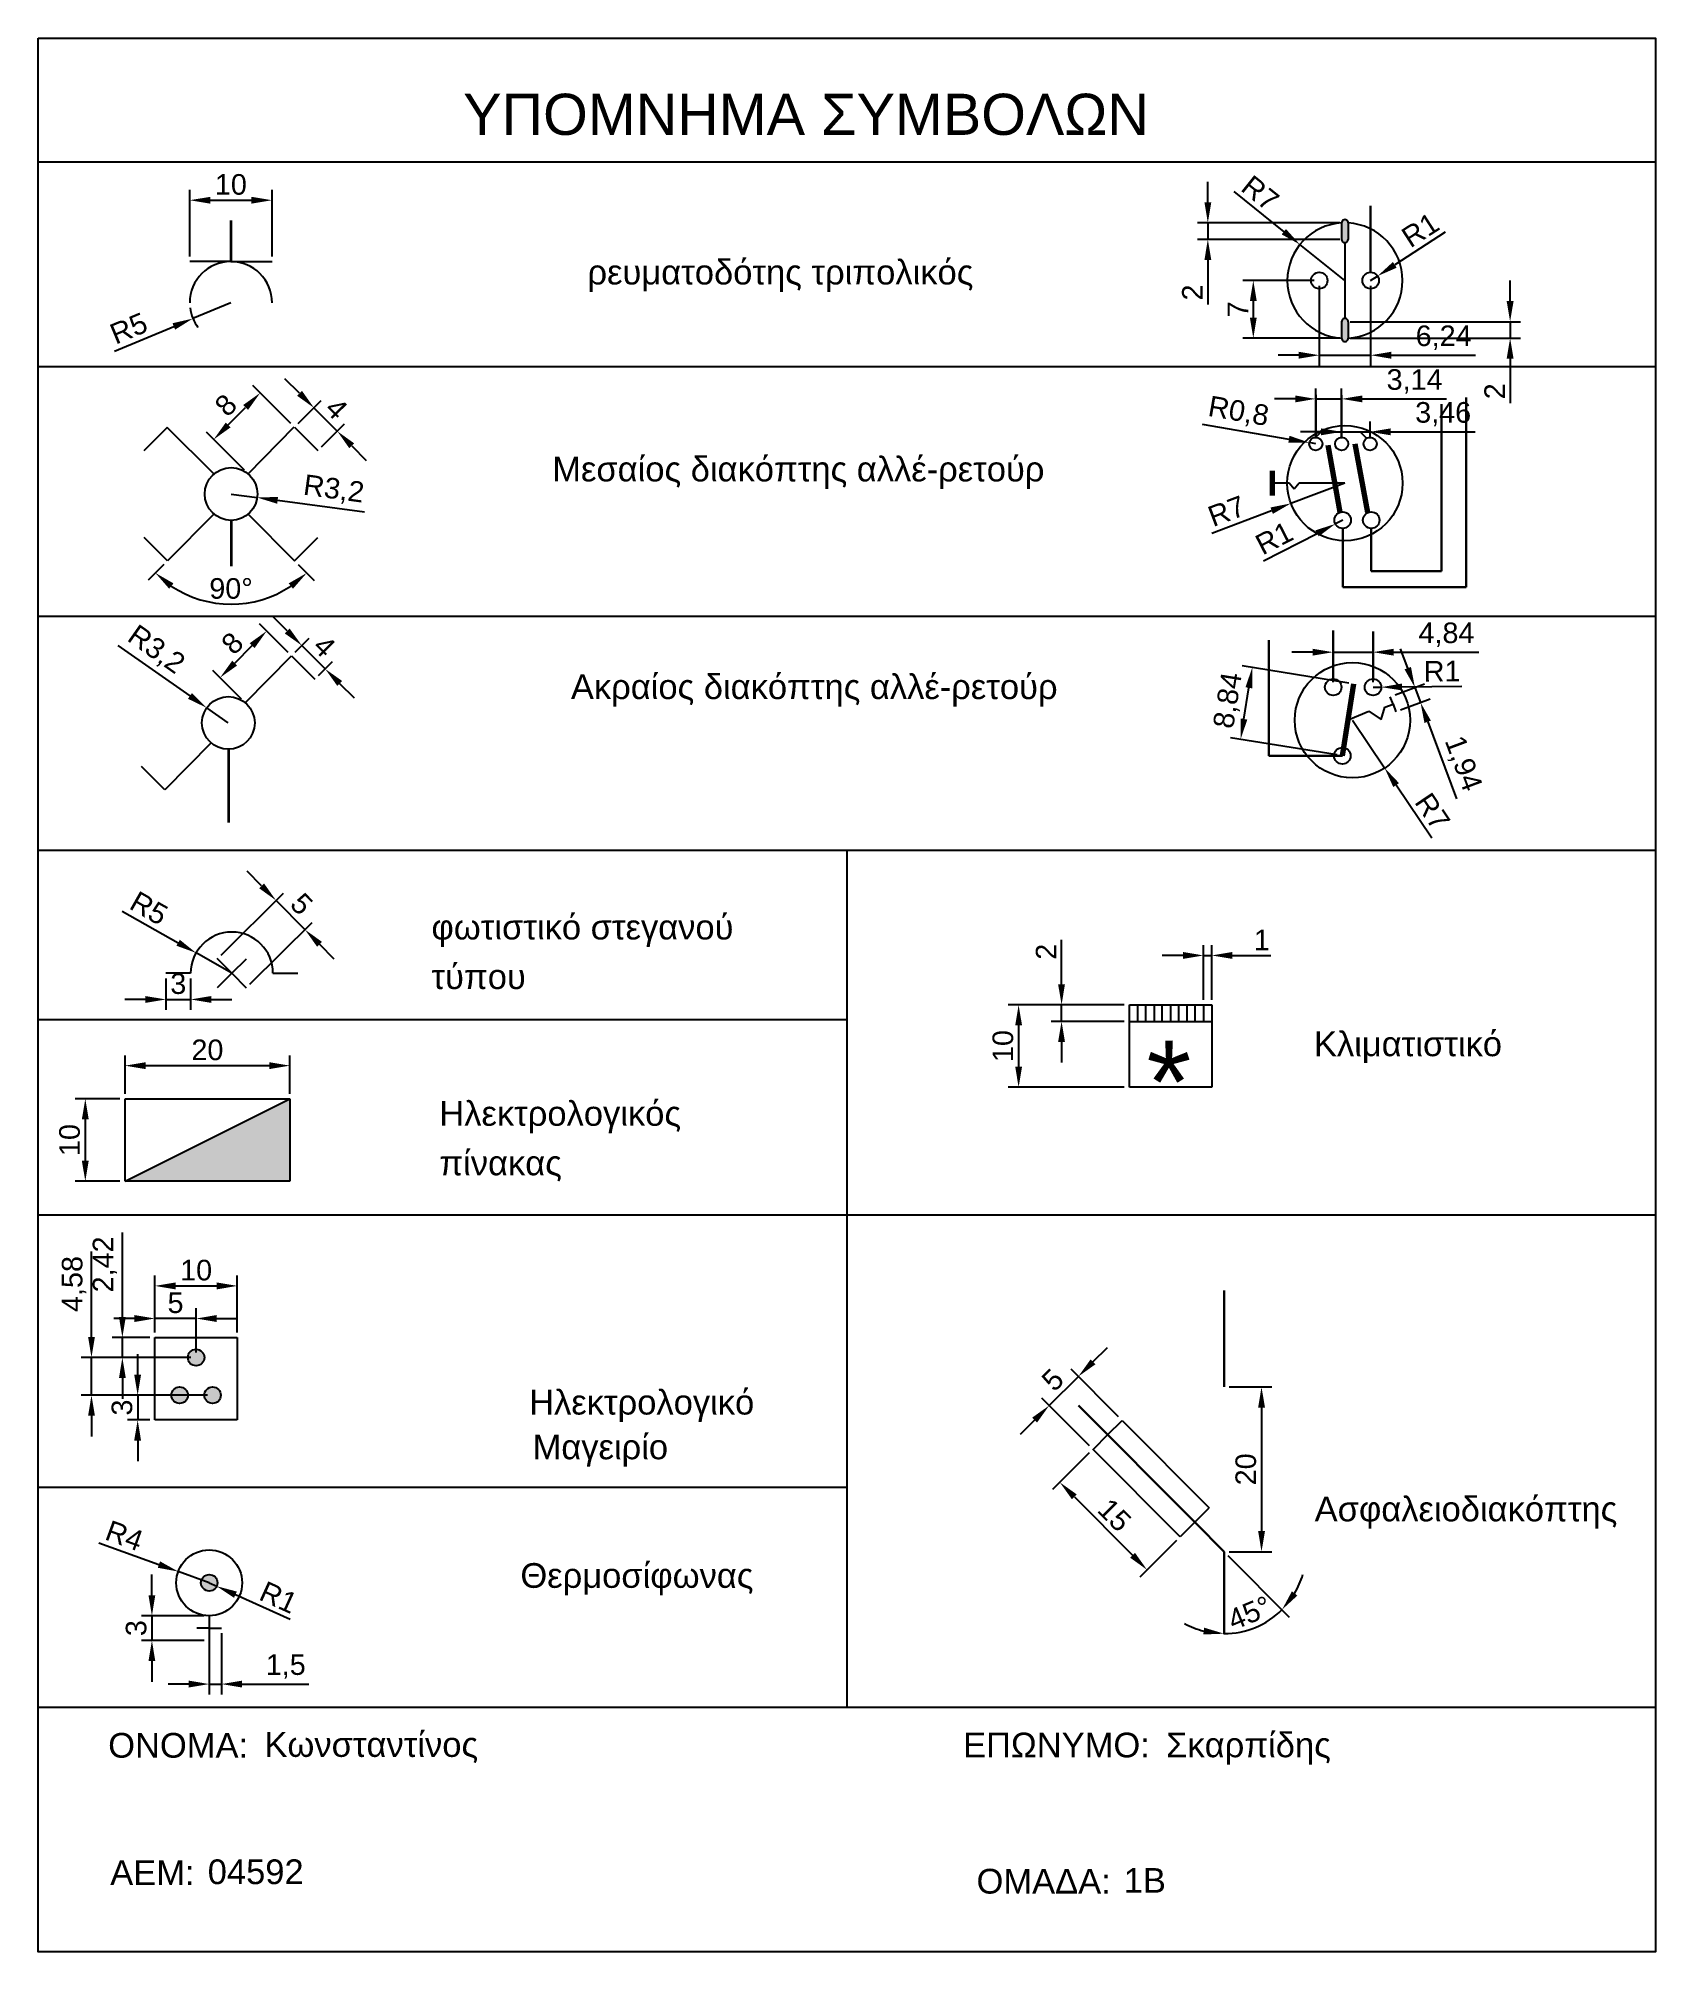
# Model space of a CAD drawing. Header units: millimetres. Extents: x 91 to 287, y 14 to 247.
import ezdxf

# ---------------------------------------------------------------- set-up
doc = ezdxf.new("R2010")
doc.units = ezdxf.units.MM
doc.layers.add('Layer1', color=6, linetype='Continuous')
doc.styles.get("Standard").update_dxf_attribs({"font": 'arial.ttf'})
doc.dimstyles.new('ISO-25', dxfattribs={"dimtxt": 2.5, "dimasz": 2.5, "dimexe": 1.25, "dimexo": 0.625, "dimtad": 1, "dimtxsty": 'Standard', "dimcen": 2.5, "dimadec": 0, "dimazin": 0, "dimtfac": 1, "dimtmove": 0, "dimatfit": 3, "dimfxl": 1, "dimarcsym": 0})

msp = doc.modelspace()

# ---------------------------------------------------------------- texts
for s, height, p in [('ΥΠΟΜΝΗΜΑ ΣΥΜΒΟΛΩΝ ', 5, (142.21, 234.987)), ('ρευματοδότης τριπολικός ', 3, (157.304, 216.829)), ('Μεσαίος διακόπτης αλλέ-ρετούρ', 3, (153.027, 192.92)), ('Ακραίος διακόπτης αλλέ-ρετούρ', 3, (155.291, 166.496)), ('φωτιστικό στεγανού ', 3, (138.354, 137.309)), ('τύπου', 3, (138.354, 131.297)), ('Κλιματιστικό', 3, (245.522, 123.139)), ('*', 10, (225.193, 115.012)), ('Ηλεκτρολογικός ', 3, (139.313, 114.69)), ('πίνακας', 3, (139.313, 108.679)), ('Ηλεκτρολογικό ', 3, (150.223, 79.633)), ('Μαγειρίο', 3, (150.64, 74.205)), ('Ασφαλειοδιακόπτης', 3, (245.612, 66.666)), ('Θερμοσίφωνας', 3, (149.159, 58.594)), ('ΟΝΟΜΑ:', 3, (99.099, 37.974)), ('Κωνσταντίνος', 3, (118.07, 38.072)), ('ΕΠΩΝΥΜΟ:', 3, (202.909, 38.011)), ('Σκαρπίδης', 3, (227.575, 38.027)), ('04592', 3, (111.187, 22.624)), ('ΑΕΜ:', 3, (99.347, 22.523)), ('ΟΜΑΔΑ:', 3, (204.551, 21.477)), ('1B', 3, (222.425, 21.578))]:
    msp.add_text(s, height=height).set_placement(p)

# ---------------------------------------------------------------- blocks, each defined once
blk = doc.blocks.new('*D3')
at = {"layer": 'Defpoints', "color": 0, "transparency": 16777216}
for p in [(119, 227.06), (109, 219.61), (119, 219.61)]:
    blk.add_point(p, dxfattribs=at)
at = {"layer": 'Layer1', "color": 0, "lineweight": -2, "transparency": 16777216}
for p, q in [((109, 220.24), (109, 228.31)), ((119, 220.24), (119, 228.31)), ((111.5, 227.06), (116.5, 227.06))]:
    blk.add_line(p, q, dxfattribs=at)
at = {"layer": 'Layer1', "color": 0, "transparency": 16777216}
for points in [[(111.5, 227.47), (111.5, 226.64), (109, 227.06)], [(116.5, 227.47), (116.5, 226.64), (119, 227.06)]]:
    blk.add_solid(points, dxfattribs=at)
at = {"layer": 'Layer1', "color": 0, "transparency": 16777216, "insert": (114, 228.96), "char_height": 2.5, "attachment_point": 5}
blk.add_mtext('10', dxfattribs=at)
blk = doc.blocks.new('*D4')
at = {"layer": 'Defpoints', "color": 0, "transparency": 16777216}
for p in [(114, 214.61), (109.38, 212.69)]:
    blk.add_point(p, dxfattribs=at)
at = {"layer": 'Layer1', "color": 0, "lineweight": -2, "transparency": 16777216}
for p, q in [((114, 214.61), (109.38, 212.69)), ((99.87, 208.74), (107.07, 211.73))]:
    blk.add_line(p, q, dxfattribs=at)
blk.add_arc((114, 214.61), 5, 187.162, 216.9035, dxfattribs=at)
at = {"layer": 'Layer1', "color": 0, "transparency": 16777216}
blk.add_solid([(106.91, 212.12), (107.23, 211.35), (109.38, 212.69)], dxfattribs=at)
at = {"layer": 'Layer1', "color": 0, "transparency": 16777216, "insert": (101.59, 211.5), "char_height": 2.5, "attachment_point": 5, "rotation": 22.5796}
blk.add_mtext('R5', dxfattribs=at)
blk = doc.blocks.new('*D5')
at = {"layer": 'Defpoints', "color": 0, "transparency": 16777216}
for p in [(252.41, 217.31), (253.25, 217.85)]:
    blk.add_point(p, dxfattribs=at)
at = {"layer": 'Layer1', "color": 0, "lineweight": -2, "transparency": 16777216}
for p, q in [((261.48, 223.17), (255.35, 219.21)), ((252.41, 217.31), (253.25, 217.85))]:
    blk.add_line(p, q, dxfattribs=at)
at = {"layer": 'Layer1', "color": 0, "transparency": 16777216}
blk.add_solid([(255.12, 219.56), (255.57, 218.86), (253.25, 217.85)], dxfattribs=at)
at = {"layer": 'Layer1', "color": 0, "transparency": 16777216, "insert": (258.44, 223.45), "char_height": 2.5, "attachment_point": 5, "rotation": 32.8707}
blk.add_mtext('R1', dxfattribs=at)
blk = doc.blocks.new('*D6')
at = {"layer": 'Defpoints', "color": 0, "transparency": 16777216}
for p in [(243.82, 221.68), (249.29, 217.31)]:
    blk.add_point(p, dxfattribs=at)
at = {"layer": 'Layer1', "color": 0, "lineweight": -2, "transparency": 16777216}
for p, q in [((235.79, 228.1), (241.87, 223.24)), ((249.29, 217.31), (243.82, 221.68))]:
    blk.add_line(p, q, dxfattribs=at)
at = {"layer": 'Layer1', "color": 0, "transparency": 16777216}
blk.add_solid([(242.13, 223.56), (241.61, 222.91), (243.82, 221.68)], dxfattribs=at)
at = {"layer": 'Layer1', "color": 0, "transparency": 16777216, "insert": (239.02, 227.91), "char_height": 2.5, "attachment_point": 5, "rotation": 321.3779}
blk.add_mtext('R7', dxfattribs=at)
blk = doc.blocks.new('*D7')
at = {"layer": 'Defpoints', "color": 0, "transparency": 16777216}
for p in [(246.17, 217.31), (238.16, 210.31), (249.29, 210.31)]:
    blk.add_point(p, dxfattribs=at)
at = {"layer": 'Layer1', "color": 0, "lineweight": -2, "transparency": 16777216}
for p, q in [((245.54, 217.31), (236.91, 217.31)), ((238.16, 214.81), (238.16, 212.81)), ((248.66, 210.31), (236.91, 210.31))]:
    blk.add_line(p, q, dxfattribs=at)
at = {"layer": 'Layer1', "color": 0, "transparency": 16777216}
for points in [[(237.75, 214.81), (238.58, 214.81), (238.16, 217.31)], [(237.75, 212.81), (238.58, 212.81), (238.16, 210.31)]]:
    blk.add_solid(points, dxfattribs=at)
at = {"layer": 'Layer1', "color": 0, "transparency": 16777216, "insert": (236.29, 213.81), "char_height": 2.5, "attachment_point": 5, "rotation": 90}
blk.add_mtext('7', dxfattribs=at)
blk = doc.blocks.new('*D8')
at = {"layer": 'Defpoints', "color": 0, "transparency": 16777216}
for p in [(246.17, 217.31), (252.41, 217.31), (252.41, 208.24)]:
    blk.add_point(p, dxfattribs=at)
at = {"layer": 'Layer1', "color": 0, "lineweight": -2, "transparency": 16777216}
for p, q in [((246.17, 216.68), (246.17, 206.99)), ((252.41, 216.68), (252.41, 206.99)), ((243.67, 208.24), (241.17, 208.24)), ((246.17, 208.24), (252.41, 208.24)), ((254.91, 208.24), (265.16, 208.24))]:
    blk.add_line(p, q, dxfattribs=at)
at = {"layer": 'Layer1', "color": 0, "transparency": 16777216}
for points in [[(243.67, 208.66), (243.67, 207.82), (246.17, 208.24)], [(254.91, 208.66), (254.91, 207.82), (252.41, 208.24)]]:
    blk.add_solid(points, dxfattribs=at)
at = {"layer": 'Layer1', "color": 0, "transparency": 16777216, "insert": (261.28, 210.37), "char_height": 2.5, "attachment_point": 5}
blk.add_mtext('6,24', dxfattribs=at)
blk = doc.blocks.new('*D9')
at = {"layer": 'Defpoints', "color": 0, "transparency": 16777216}
for p in [(249.29, 212.31), (249.29, 210.31), (269.35, 210.31)]:
    blk.add_point(p, dxfattribs=at)
at = {"layer": 'Layer1', "color": 0, "lineweight": -2, "transparency": 16777216}
for p, q in [((269.35, 214.81), (269.35, 217.31)), ((249.91, 212.31), (270.6, 212.31)), ((269.35, 212.31), (269.35, 210.31)), ((249.91, 210.31), (270.6, 210.31)), ((269.35, 207.81), (269.35, 202.4))]:
    blk.add_line(p, q, dxfattribs=at)
at = {"layer": 'Layer1', "color": 0, "transparency": 16777216}
for points in [[(268.93, 214.81), (269.77, 214.81), (269.35, 212.31)], [(268.93, 207.81), (269.77, 207.81), (269.35, 210.31)]]:
    blk.add_solid(points, dxfattribs=at)
at = {"layer": 'Layer1', "color": 0, "transparency": 16777216, "insert": (267.47, 203.86), "char_height": 2.5, "attachment_point": 5, "rotation": 90}
blk.add_mtext('2', dxfattribs=at)
blk = doc.blocks.new('*D10')
at = {"layer": 'Defpoints', "color": 0, "transparency": 16777216}
for p in [(249.29, 224.31), (232.64, 222.31), (249.29, 222.31)]:
    blk.add_point(p, dxfattribs=at)
at = {"layer": 'Layer1', "color": 0, "lineweight": -2, "transparency": 16777216}
for p, q in [((232.64, 226.81), (232.64, 229.31)), ((248.67, 224.31), (231.39, 224.31)), ((232.64, 224.31), (232.64, 222.31)), ((248.67, 222.31), (231.39, 222.31)), ((232.64, 219.81), (232.64, 214.4))]:
    blk.add_line(p, q, dxfattribs=at)
at = {"layer": 'Layer1', "color": 0, "transparency": 16777216}
for points in [[(232.23, 226.81), (233.06, 226.81), (232.64, 224.31)], [(232.23, 219.81), (233.06, 219.81), (232.64, 222.31)]]:
    blk.add_solid(points, dxfattribs=at)
at = {"layer": 'Layer1', "color": 0, "transparency": 16777216, "insert": (230.76, 215.86), "char_height": 2.5, "attachment_point": 5, "rotation": 90}
blk.add_mtext('2', dxfattribs=at)
blk = doc.blocks.new('*D12')
at = {"color": 0, "lineweight": -2, "transparency": 16777216}
for p, q in [((248.89, 198.12), (248.89, 200.19)), ((252.35, 198.12), (252.35, 200.19)), ((246.39, 198.94), (243.89, 198.94)), ((248.89, 198.94), (252.35, 198.94)), ((254.85, 198.94), (265.09, 198.94))]:
    blk.add_line(p, q, dxfattribs=at)
at = {"color": 0, "transparency": 16777216}
for points in [[(246.39, 199.36), (246.39, 198.52), (248.89, 198.94)], [(254.85, 199.36), (254.85, 198.52), (252.35, 198.94)]]:
    blk.add_solid(points, dxfattribs=at)
at = {"layer": 'Defpoints', "color": 0, "transparency": 16777216}
for p in [(248.89, 197.49), (252.35, 198.94), (252.35, 197.49)]:
    blk.add_point(p, dxfattribs=at)
at = {"color": 0, "transparency": 16777216, "insert": (261.22, 201.07), "char_height": 2.5, "attachment_point": 5}
blk.add_mtext('3,46', dxfattribs=at)
blk = doc.blocks.new('*D17')
at = {"layer": 'Defpoints', "color": 0, "transparency": 16777216}
for p in [(248.89, 202.94), (245.75, 197.49), (248.89, 197.49)]:
    blk.add_point(p, dxfattribs=at)
at = {"layer": 'Layer1', "color": 0, "lineweight": -2, "transparency": 16777216}
for p, q in [((243.25, 202.94), (240.75, 202.94)), ((245.75, 198.12), (245.75, 204.19)), ((245.75, 202.94), (248.89, 202.94)), ((248.89, 198.12), (248.89, 204.19)), ((251.39, 202.94), (261.62, 202.94))]:
    blk.add_line(p, q, dxfattribs=at)
at = {"layer": 'Layer1', "color": 0, "transparency": 16777216}
for points in [[(243.25, 203.35), (243.25, 202.52), (245.75, 202.94)], [(251.39, 203.35), (251.39, 202.52), (248.89, 202.94)]]:
    blk.add_solid(points, dxfattribs=at)
at = {"layer": 'Layer1', "color": 0, "transparency": 16777216, "insert": (257.75, 205.06), "char_height": 2.5, "attachment_point": 5}
blk.add_mtext('3,14', dxfattribs=at)
blk = doc.blocks.new('*D18')
at = {"layer": 'Defpoints', "color": 0, "transparency": 16777216}
for p in [(248.89, 197.49), (252.35, 198.94), (252.35, 197.49)]:
    blk.add_point(p, dxfattribs=at)
at = {"layer": 'Layer1', "color": 0, "lineweight": -2, "transparency": 16777216}
for p, q in [((248.89, 198.12), (248.89, 200.19)), ((252.35, 198.12), (252.35, 200.19)), ((246.39, 198.94), (243.89, 198.94)), ((248.89, 198.94), (252.35, 198.94)), ((254.85, 198.94), (265.09, 198.94))]:
    blk.add_line(p, q, dxfattribs=at)
at = {"layer": 'Layer1', "color": 0, "transparency": 16777216}
for points in [[(246.39, 199.36), (246.39, 198.52), (248.89, 198.94)], [(254.85, 199.36), (254.85, 198.52), (252.35, 198.94)]]:
    blk.add_solid(points, dxfattribs=at)
at = {"layer": 'Layer1', "color": 0, "transparency": 16777216, "insert": (261.22, 201.07), "char_height": 2.5, "attachment_point": 5}
blk.add_mtext('3,46', dxfattribs=at)
blk = doc.blocks.new('*D19')
at = {"layer": 'Defpoints', "color": 0, "transparency": 16777216}
for p in [(244.96, 197.63), (245.75, 197.49)]:
    blk.add_point(p, dxfattribs=at)
at = {"layer": 'Layer1', "color": 0, "lineweight": -2, "transparency": 16777216}
for p, q in [((231.95, 199.87), (242.49, 198.05)), ((245.75, 197.49), (244.96, 197.63))]:
    blk.add_line(p, q, dxfattribs=at)
at = {"layer": 'Layer1', "color": 0, "transparency": 16777216}
blk.add_solid([(242.56, 198.46), (242.42, 197.64), (244.96, 197.63)], dxfattribs=at)
at = {"layer": 'Layer1', "color": 0, "transparency": 16777216, "insert": (236.35, 201.27), "char_height": 2.5, "attachment_point": 5, "rotation": 350.2161}
blk.add_mtext('R0,8', dxfattribs=at)
blk = doc.blocks.new('*D20')
at = {"layer": 'Defpoints', "color": 0, "transparency": 16777216}
for p in [(249.29, 192.71), (242.73, 190.25)]:
    blk.add_point(p, dxfattribs=at)
at = {"layer": 'Layer1', "color": 0, "lineweight": -2, "transparency": 16777216}
for p, q in [((249.29, 192.71), (242.73, 190.25)), ((233.11, 186.64), (240.39, 189.37))]:
    blk.add_line(p, q, dxfattribs=at)
at = {"layer": 'Layer1', "color": 0, "transparency": 16777216}
blk.add_solid([(240.25, 189.76), (240.54, 188.98), (242.73, 190.25)], dxfattribs=at)
at = {"layer": 'Layer1', "color": 0, "transparency": 16777216, "insert": (234.92, 189.32), "char_height": 2.5, "attachment_point": 5, "rotation": 20.5535}
blk.add_mtext('R7', dxfattribs=at)
blk = doc.blocks.new('*D21')
at = {"layer": 'Defpoints', "color": 0, "transparency": 16777216}
for p in [(249.02, 188.22), (248.13, 187.76)]:
    blk.add_point(p, dxfattribs=at)
at = {"layer": 'Layer1', "color": 0, "lineweight": -2, "transparency": 16777216}
for p, q in [((249.02, 188.22), (248.13, 187.76)), ((239.42, 183.27), (245.91, 186.61))]:
    blk.add_line(p, q, dxfattribs=at)
at = {"layer": 'Layer1', "color": 0, "transparency": 16777216}
blk.add_solid([(245.72, 186.99), (246.1, 186.24), (248.13, 187.76)], dxfattribs=at)
at = {"layer": 'Layer1', "color": 0, "transparency": 16777216, "insert": (240.69, 186.04), "char_height": 2.5, "attachment_point": 5, "rotation": 27.2573}
blk.add_mtext('R1', dxfattribs=at)
blk = doc.blocks.new('*D22')
at = {"layer": 'Defpoints', "color": 0, "transparency": 16777216}
for p in [(117.56, 203.67), (121.73, 199.5), (116.08, 193.84)]:
    blk.add_point(p, dxfattribs=at)
at = {"layer": 'Layer1', "color": 0, "lineweight": -2, "transparency": 16777216}
for p, q in [((121.29, 199.94), (116.68, 204.55)), ((113.67, 199.78), (115.79, 201.9)), ((115.64, 194.28), (111.02, 198.89))]:
    blk.add_line(p, q, dxfattribs=at)
at = {"layer": 'Layer1', "color": 0, "transparency": 16777216}
for points in [[(115.5, 202.2), (116.09, 201.61), (117.56, 203.67)], [(113.38, 200.07), (113.97, 199.49), (111.91, 198.01)]]:
    blk.add_solid(points, dxfattribs=at)
at = {"layer": 'Layer1', "color": 0, "transparency": 16777216, "insert": (113.39, 202.18), "char_height": 2.5, "attachment_point": 5, "rotation": 45.0325}
blk.add_mtext('8', dxfattribs=at)
blk = doc.blocks.new('*D23')
at = {"layer": 'Defpoints', "color": 0, "transparency": 16777216}
for p in [(121.73, 199.5), (126.92, 199.02), (124.56, 196.67)]:
    blk.add_point(p, dxfattribs=at)
at = {"layer": 'Layer1', "color": 0, "lineweight": -2, "transparency": 16777216}
for p, q in [((122.33, 203.62), (120.57, 205.39)), ((122.18, 199.94), (124.98, 202.73)), ((124.09, 201.85), (126.92, 199.02)), ((125, 197.11), (127.8, 199.9)), ((128.68, 197.24), (130.44, 195.47))]:
    blk.add_line(p, q, dxfattribs=at)
at = {"layer": 'Layer1', "color": 0, "transparency": 16777216}
for points in [[(122.63, 203.92), (122.03, 203.33), (124.09, 201.85)], [(128.97, 197.54), (128.38, 196.95), (126.92, 199.02)]]:
    blk.add_solid(points, dxfattribs=at)
at = {"layer": 'Layer1', "color": 0, "transparency": 16777216, "insert": (126.83, 201.76), "char_height": 2.5, "attachment_point": 5, "rotation": 314.8696}
blk.add_mtext('4', dxfattribs=at)
blk = doc.blocks.new('*D24')
at = {"layer": 'Defpoints', "color": 0, "transparency": 16777216}
for p in [(114.02, 191.39), (117.2, 190.96)]:
    blk.add_point(p, dxfattribs=at)
at = {"layer": 'Layer1', "color": 0, "lineweight": -2, "transparency": 16777216}
for p, q in [((114.02, 191.39), (117.2, 190.96)), ((130.24, 189.19), (119.67, 190.62))]:
    blk.add_line(p, q, dxfattribs=at)
at = {"layer": 'Layer1', "color": 0, "transparency": 16777216}
blk.add_solid([(119.73, 191.04), (119.62, 190.21), (117.2, 190.96)], dxfattribs=at)
at = {"layer": 'Layer1', "color": 0, "transparency": 16777216, "insert": (126.48, 191.84), "char_height": 2.5, "attachment_point": 5, "rotation": 352.2637}
blk.add_mtext('R3,2', dxfattribs=at)
blk = doc.blocks.new('*D25')
at = {"layer": 'Defpoints', "color": 0, "transparency": 16777216}
for p in [(111.94, 188.96), (116.1, 188.96), (106.3, 183.29), (121.74, 183.28), (110.66, 178.45)]:
    blk.add_point(p, dxfattribs=at)
at = {"layer": 'Layer1', "color": 0, "lineweight": -2, "transparency": 16777216}
for p, q in [((105.86, 182.84), (103.95, 180.92)), ((122.18, 182.84), (124.1, 180.91))]:
    blk.add_line(p, q, dxfattribs=at)
blk.add_arc((114.02, 191.05), 13.04, 236.143, 303.8164, dxfattribs=at)
at = {"layer": 'Layer1', "color": 0, "transparency": 16777216}
for points in [[(106.5, 179.9), (107.03, 180.54), (104.83, 181.81)], [(121.02, 180.54), (121.54, 179.89), (123.21, 181.8)]]:
    blk.add_solid(points, dxfattribs=at)
at = {"layer": 'Layer1', "color": 0, "transparency": 16777216, "insert": (114.02, 179.91), "char_height": 2.5, "attachment_point": 5, "rotation": 359.9797}
blk.add_mtext('90°', dxfattribs=at)
blk = doc.blocks.new('*D26')
at = {"layer": 'Defpoints', "color": 0, "transparency": 16777216}
for p in [(111.07, 165.43), (113.69, 163.6)]:
    blk.add_point(p, dxfattribs=at)
at = {"layer": 'Layer1', "color": 0, "lineweight": -2, "transparency": 16777216}
for p, q in [((100.29, 173), (109.03, 166.87)), ((113.69, 163.6), (111.07, 165.43))]:
    blk.add_line(p, q, dxfattribs=at)
at = {"layer": 'Layer1', "color": 0, "transparency": 16777216}
blk.add_solid([(109.26, 167.21), (108.79, 166.53), (111.07, 165.43)], dxfattribs=at)
at = {"layer": 'Layer1', "color": 0, "transparency": 16777216, "insert": (104.86, 172.39), "char_height": 2.5, "attachment_point": 5, "rotation": 324.9469}
blk.add_mtext('R3,2', dxfattribs=at)
blk = doc.blocks.new('*D27')
at = {"layer": 'Defpoints', "color": 0, "transparency": 16777216}
for p in [(118.35, 174.76), (121.4, 171.71), (115.75, 166.05)]:
    blk.add_point(p, dxfattribs=at)
at = {"layer": 'Layer1', "color": 0, "lineweight": -2, "transparency": 16777216}
for p, q in [((120.96, 172.15), (117.46, 175.64)), ((114.46, 170.87), (116.58, 172.99)), ((115.3, 166.49), (111.81, 169.98))]:
    blk.add_line(p, q, dxfattribs=at)
at = {"layer": 'Layer1', "color": 0, "transparency": 16777216}
for points in [[(116.29, 173.28), (116.88, 172.69), (118.35, 174.76)], [(114.17, 171.16), (114.76, 170.57), (112.69, 169.1)]]:
    blk.add_solid(points, dxfattribs=at)
at = {"layer": 'Layer1', "color": 0, "transparency": 16777216, "insert": (114.18, 173.27), "char_height": 2.5, "attachment_point": 5, "rotation": 45.0325}
blk.add_mtext('8', dxfattribs=at)
blk = doc.blocks.new('*D28')
at = {"layer": 'Defpoints', "color": 0, "transparency": 16777216}
for p in [(121.37, 171.74), (125.45, 170.16), (124.2, 168.91)]:
    blk.add_point(p, dxfattribs=at)
at = {"layer": 'Layer1', "color": 0, "lineweight": -2, "transparency": 16777216}
for p, q in [((120.85, 174.76), (119.08, 176.52)), ((121.81, 172.18), (123.5, 173.88)), ((122.62, 172.99), (125.45, 170.16)), ((124.64, 169.36), (126.33, 171.05)), ((127.21, 168.4), (128.98, 166.63))]:
    blk.add_line(p, q, dxfattribs=at)
at = {"layer": 'Layer1', "color": 0, "transparency": 16777216}
for points in [[(121.14, 175.05), (120.55, 174.46), (122.62, 172.99)], [(127.51, 168.69), (126.92, 168.1), (125.45, 170.16)]]:
    blk.add_solid(points, dxfattribs=at)
at = {"layer": 'Layer1', "color": 0, "transparency": 16777216, "insert": (125.36, 172.9), "char_height": 2.5, "attachment_point": 5, "rotation": 315.0325}
blk.add_mtext('4', dxfattribs=at)
blk = doc.blocks.new('*D29')
at = {"layer": 'Defpoints', "color": 0, "transparency": 16777216}
for p in [(238.03, 170.33), (250.39, 168.33), (248.98, 159.61)]:
    blk.add_point(p, dxfattribs=at)
at = {"layer": 'Layer1', "color": 0, "lineweight": -2, "transparency": 16777216}
for p, q in [((249.77, 168.43), (236.8, 170.53)), ((237.02, 164.07), (237.63, 167.86)), ((248.36, 159.71), (235.39, 161.8))]:
    blk.add_line(p, q, dxfattribs=at)
at = {"layer": 'Layer1', "color": 0, "transparency": 16777216}
for points in [[(237.22, 167.93), (238.04, 167.79), (238.03, 170.33)], [(236.61, 164.14), (237.43, 164), (236.62, 161.6)]]:
    blk.add_solid(points, dxfattribs=at)
at = {"layer": 'Layer1', "color": 0, "transparency": 16777216, "insert": (235.23, 166.31), "char_height": 2.5, "attachment_point": 5, "rotation": 80.8229}
blk.add_mtext('8,84', dxfattribs=at)
blk = doc.blocks.new('*D30')
at = {"layer": 'Defpoints', "color": 0, "transparency": 16777216}
for p in [(252.7, 172.19), (247.86, 167.93), (252.7, 167.93)]:
    blk.add_point(p, dxfattribs=at)
at = {"layer": 'Layer1', "color": 0, "lineweight": -2, "transparency": 16777216}
for p, q in [((245.36, 172.19), (242.86, 172.19)), ((247.86, 168.56), (247.86, 173.44)), ((247.86, 172.19), (252.7, 172.19)), ((252.7, 168.56), (252.7, 173.44)), ((255.2, 172.19), (265.54, 172.19))]:
    blk.add_line(p, q, dxfattribs=at)
at = {"layer": 'Layer1', "color": 0, "transparency": 16777216}
for points in [[(245.36, 172.6), (245.36, 171.77), (247.86, 172.19)], [(255.2, 172.6), (255.2, 171.77), (252.7, 172.19)]]:
    blk.add_solid(points, dxfattribs=at)
at = {"layer": 'Layer1', "color": 0, "transparency": 16777216, "insert": (261.62, 174.31), "char_height": 2.5, "attachment_point": 5}
blk.add_mtext('4,84', dxfattribs=at)
blk = doc.blocks.new('*D32')
at = {"layer": 'Defpoints', "color": 0, "transparency": 16777216}
for p in [(252.7, 167.93), (253.7, 167.94)]:
    blk.add_point(p, dxfattribs=at)
at = {"layer": 'Layer1', "color": 0, "lineweight": -2, "transparency": 16777216}
for p, q in [((252.7, 167.93), (253.7, 167.94)), ((263.5, 168.03), (256.2, 167.96))]:
    blk.add_line(p, q, dxfattribs=at)
at = {"layer": 'Layer1', "color": 0, "transparency": 16777216}
blk.add_solid([(256.2, 168.38), (256.21, 167.55), (253.7, 167.94)], dxfattribs=at)
at = {"layer": 'Layer1', "color": 0, "transparency": 16777216, "insert": (261.09, 169.88), "char_height": 2.5, "attachment_point": 5, "rotation": 0.481}
blk.add_mtext('R1', dxfattribs=at)
blk = doc.blocks.new('*D33')
at = {"layer": 'Defpoints', "color": 0, "transparency": 16777216}
for p in [(254.79, 166.78), (255.47, 164.96), (258.47, 166.08)]:
    blk.add_point(p, dxfattribs=at)
at = {"layer": 'Layer1', "color": 0, "lineweight": -2, "transparency": 16777216}
for p, q in [((256.92, 170.24), (256.05, 172.58)), ((255.38, 167), (258.96, 168.33)), ((257.79, 167.9), (258.47, 166.08)), ((256.05, 165.18), (259.64, 166.52)), ((259.34, 163.74), (262.83, 154.37))]:
    blk.add_line(p, q, dxfattribs=at)
at = {"layer": 'Layer1', "color": 0, "transparency": 16777216}
for points in [[(257.31, 170.39), (256.53, 170.1), (257.79, 167.9)], [(259.73, 163.88), (258.95, 163.59), (258.47, 166.08)]]:
    blk.add_solid(points, dxfattribs=at)
at = {"layer": 'Layer1', "color": 0, "transparency": 16777216, "insert": (263.52, 158.62), "char_height": 2.5, "attachment_point": 5, "rotation": 290.4202}
blk.add_mtext('1,94', dxfattribs=at)
blk = doc.blocks.new('*D34')
at = {"layer": 'Defpoints', "color": 0, "transparency": 16777216}
for p in [(250.2, 163.93), (254.11, 158.13)]:
    blk.add_point(p, dxfattribs=at)
at = {"layer": 'Layer1', "color": 0, "lineweight": -2, "transparency": 16777216}
for p, q in [((250.2, 163.93), (254.11, 158.13)), ((259.86, 149.6), (255.51, 156.05))]:
    blk.add_line(p, q, dxfattribs=at)
at = {"layer": 'Layer1', "color": 0, "transparency": 16777216}
blk.add_solid([(255.86, 156.29), (255.16, 155.82), (254.11, 158.13)], dxfattribs=at)
at = {"layer": 'Layer1', "color": 0, "transparency": 16777216, "insert": (259.94, 152.84), "char_height": 2.5, "attachment_point": 5, "rotation": 303.9694}
blk.add_mtext('R7', dxfattribs=at)
blk = doc.blocks.new('*D35')
at = {"layer": 'Defpoints', "color": 0, "transparency": 16777216}
for p in [(233.11, 135.37), (232.11, 129.37), (233.11, 129.37)]:
    blk.add_point(p, dxfattribs=at)
at = {"layer": 'Layer1', "color": 0, "lineweight": -2, "transparency": 16777216}
for p, q in [((229.61, 135.37), (227.11, 135.37)), ((232.11, 129.99), (232.11, 136.62)), ((232.11, 135.37), (233.11, 135.37)), ((233.11, 129.99), (233.11, 136.62)), ((235.61, 135.37), (240.28, 135.37))]:
    blk.add_line(p, q, dxfattribs=at)
at = {"layer": 'Layer1', "color": 0, "transparency": 16777216}
for points in [[(229.61, 135.79), (229.61, 134.95), (232.11, 135.37)], [(235.61, 135.79), (235.61, 134.95), (233.11, 135.37)]]:
    blk.add_solid(points, dxfattribs=at)
at = {"layer": 'Layer1', "color": 0, "transparency": 16777216, "insert": (239.19, 137.25), "char_height": 2.5, "attachment_point": 5}
blk.add_mtext('1', dxfattribs=at)
blk = doc.blocks.new('*D36')
at = {"layer": 'Defpoints', "color": 0, "transparency": 16777216}
for p in [(223.11, 129.37), (209.66, 119.37), (223.11, 119.37)]:
    blk.add_point(p, dxfattribs=at)
at = {"layer": 'Layer1', "color": 0, "lineweight": -2, "transparency": 16777216}
for p, q in [((222.48, 129.37), (208.41, 129.37)), ((209.66, 126.87), (209.66, 121.87)), ((222.48, 119.37), (208.41, 119.37))]:
    blk.add_line(p, q, dxfattribs=at)
at = {"layer": 'Layer1', "color": 0, "transparency": 16777216}
for points in [[(209.25, 126.87), (210.08, 126.87), (209.66, 129.37)], [(209.25, 121.87), (210.08, 121.87), (209.66, 119.37)]]:
    blk.add_solid(points, dxfattribs=at)
at = {"layer": 'Layer1', "color": 0, "transparency": 16777216, "insert": (207.76, 124.37), "char_height": 2.5, "attachment_point": 5, "rotation": 90}
blk.add_mtext('10', dxfattribs=at)
blk = doc.blocks.new('*D37')
at = {"layer": 'Defpoints', "color": 0, "transparency": 16777216}
for p in [(214.88, 129.37), (223.11, 129.37), (223.11, 127.37)]:
    blk.add_point(p, dxfattribs=at)
at = {"layer": 'Layer1', "color": 0, "lineweight": -2, "transparency": 16777216}
for p, q in [((214.88, 131.87), (214.88, 137.27)), ((222.48, 129.37), (213.63, 129.37)), ((214.88, 127.37), (214.88, 129.37)), ((222.48, 127.37), (213.63, 127.37)), ((214.88, 124.87), (214.88, 122.37))]:
    blk.add_line(p, q, dxfattribs=at)
at = {"layer": 'Layer1', "color": 0, "transparency": 16777216}
for points in [[(214.46, 131.87), (215.29, 131.87), (214.88, 129.37)], [(214.46, 124.87), (215.29, 124.87), (214.88, 127.37)]]:
    blk.add_solid(points, dxfattribs=at)
at = {"layer": 'Layer1', "color": 0, "transparency": 16777216, "insert": (213, 135.82), "char_height": 2.5, "attachment_point": 5, "rotation": 90}
blk.add_mtext('2', dxfattribs=at)
blk = doc.blocks.new('*D38')
at = {"layer": 'Defpoints', "color": 0, "transparency": 16777216}
for p in [(123, 138.5), (112.35, 134.98), (115.87, 131.43)]:
    blk.add_point(p, dxfattribs=at)
at = {"layer": 'Layer1', "color": 0, "lineweight": -2, "transparency": 16777216}
for p, q in [((117.72, 143.83), (115.96, 145.6)), ((112.8, 135.42), (120.37, 142.93)), ((119.48, 142.05), (123, 138.5)), ((116.32, 131.87), (123.89, 139.38)), ((124.76, 136.73), (126.52, 134.95))]:
    blk.add_line(p, q, dxfattribs=at)
at = {"layer": 'Layer1', "color": 0, "transparency": 16777216}
for points in [[(118.02, 144.12), (117.43, 143.53), (119.48, 142.05)], [(125.06, 137.02), (124.47, 136.43), (123, 138.5)]]:
    blk.add_solid(points, dxfattribs=at)
at = {"layer": 'Layer1', "color": 0, "transparency": 16777216, "insert": (122.59, 141.61), "char_height": 2.5, "attachment_point": 5, "rotation": 314.7524}
blk.add_mtext('5', dxfattribs=at)
blk = doc.blocks.new('*D39')
at = {"layer": 'Defpoints', "color": 0, "transparency": 16777216}
for p in [(106.11, 133.21), (109.11, 133.21), (109.11, 130.03)]:
    blk.add_point(p, dxfattribs=at)
at = {"layer": 'Layer1', "color": 0, "lineweight": -2, "transparency": 16777216}
for p, q in [((106.11, 132.58), (106.11, 128.78)), ((109.11, 132.58), (109.11, 128.78)), ((103.61, 130.03), (101.11, 130.03)), ((106.11, 130.03), (109.11, 130.03)), ((111.61, 130.03), (114.11, 130.03))]:
    blk.add_line(p, q, dxfattribs=at)
at = {"layer": 'Layer1', "color": 0, "transparency": 16777216}
for points in [[(103.61, 130.44), (103.61, 129.61), (106.11, 130.03)], [(111.61, 130.44), (111.61, 129.61), (109.11, 130.03)]]:
    blk.add_solid(points, dxfattribs=at)
at = {"layer": 'Layer1', "color": 0, "transparency": 16777216, "insert": (107.61, 131.93), "char_height": 2.5, "attachment_point": 5}
blk.add_mtext('3', dxfattribs=at)
blk = doc.blocks.new('*D40')
at = {"layer": 'Defpoints', "color": 0, "transparency": 16777216}
for p in [(109.77, 135.68), (114.11, 133.21)]:
    blk.add_point(p, dxfattribs=at)
at = {"layer": 'Layer1', "color": 0, "lineweight": -2, "transparency": 16777216}
for p, q in [((100.81, 140.76), (107.59, 136.91)), ((114.11, 133.21), (109.77, 135.68))]:
    blk.add_line(p, q, dxfattribs=at)
at = {"layer": 'Layer1', "color": 0, "transparency": 16777216}
blk.add_solid([(107.8, 137.27), (107.39, 136.55), (109.77, 135.68)], dxfattribs=at)
at = {"layer": 'Layer1', "color": 0, "transparency": 16777216, "insert": (104.05, 141.1), "char_height": 2.5, "attachment_point": 5, "rotation": 330.4127}
blk.add_mtext('R5', dxfattribs=at)
blk = doc.blocks.new('*D41')
at = {"layer": 'Defpoints', "color": 0, "transparency": 16777216}
for p in [(121.15, 121.99), (101.15, 117.96), (121.15, 117.96)]:
    blk.add_point(p, dxfattribs=at)
at = {"layer": 'Layer1', "color": 0, "lineweight": -2, "transparency": 16777216}
for p, q in [((101.15, 118.58), (101.15, 123.24)), ((121.15, 118.58), (121.15, 123.24)), ((103.65, 121.99), (118.65, 121.99))]:
    blk.add_line(p, q, dxfattribs=at)
at = {"layer": 'Layer1', "color": 0, "transparency": 16777216}
for points in [[(103.65, 122.41), (103.65, 121.57), (101.15, 121.99)], [(118.65, 122.41), (118.65, 121.57), (121.15, 121.99)]]:
    blk.add_solid(points, dxfattribs=at)
at = {"layer": 'Layer1', "color": 0, "transparency": 16777216, "insert": (111.15, 123.89), "char_height": 2.5, "attachment_point": 5}
blk.add_mtext('20', dxfattribs=at)
blk = doc.blocks.new('*D42')
at = {"layer": 'Defpoints', "color": 0, "transparency": 16777216}
for p in [(101.15, 117.96), (96.32, 107.96), (101.15, 107.96)]:
    blk.add_point(p, dxfattribs=at)
at = {"layer": 'Layer1', "color": 0, "lineweight": -2, "transparency": 16777216}
for p, q in [((100.53, 117.96), (95.07, 117.96)), ((96.32, 115.46), (96.32, 110.46)), ((100.53, 107.96), (95.07, 107.96))]:
    blk.add_line(p, q, dxfattribs=at)
at = {"layer": 'Layer1', "color": 0, "transparency": 16777216}
for points in [[(95.9, 115.46), (96.74, 115.46), (96.32, 117.96)], [(95.9, 110.46), (96.74, 110.46), (96.32, 107.96)]]:
    blk.add_solid(points, dxfattribs=at)
at = {"layer": 'Layer1', "color": 0, "transparency": 16777216, "insert": (94.42, 112.96), "char_height": 2.5, "attachment_point": 5, "rotation": 90}
blk.add_mtext('10', dxfattribs=at)
blk = doc.blocks.new('*D43')
at = {"layer": 'Defpoints', "color": 0, "transparency": 16777216}
for p in [(97.07, 86.56), (109.78, 86.56), (111.78, 81.98)]:
    blk.add_point(p, dxfattribs=at)
at = {"layer": 'Layer1', "color": 0, "lineweight": -2, "transparency": 16777216}
for p, q in [((97.07, 89.06), (97.07, 99.41)), ((109.15, 86.56), (95.82, 86.56)), ((97.07, 81.98), (97.07, 86.56)), ((111.15, 81.98), (95.82, 81.98)), ((97.07, 79.48), (97.07, 76.98))]:
    blk.add_line(p, q, dxfattribs=at)
at = {"layer": 'Layer1', "color": 0, "transparency": 16777216}
for points in [[(96.66, 89.06), (97.49, 89.06), (97.07, 86.56)], [(96.66, 79.48), (97.49, 79.48), (97.07, 81.98)]]:
    blk.add_solid(points, dxfattribs=at)
at = {"layer": 'Layer1', "color": 0, "transparency": 16777216, "insert": (94.95, 95.48), "char_height": 2.5, "attachment_point": 5, "rotation": 90}
blk.add_mtext('4,58', dxfattribs=at)
blk = doc.blocks.new('*D44')
at = {"layer": 'Defpoints', "color": 0, "transparency": 16777216}
for p in [(114.78, 95.25), (104.78, 88.98), (114.78, 88.98)]:
    blk.add_point(p, dxfattribs=at)
at = {"layer": 'Layer1', "color": 0, "lineweight": -2, "transparency": 16777216}
for p, q in [((104.78, 89.6), (104.78, 96.5)), ((107.28, 95.25), (112.28, 95.25)), ((114.78, 89.6), (114.78, 96.5))]:
    blk.add_line(p, q, dxfattribs=at)
at = {"layer": 'Layer1', "color": 0, "transparency": 16777216}
for points in [[(107.28, 95.67), (107.28, 94.83), (104.78, 95.25)], [(112.28, 95.67), (112.28, 94.83), (114.78, 95.25)]]:
    blk.add_solid(points, dxfattribs=at)
at = {"layer": 'Layer1', "color": 0, "transparency": 16777216, "insert": (109.78, 97.15), "char_height": 2.5, "attachment_point": 5}
blk.add_mtext('10', dxfattribs=at)
blk = doc.blocks.new('*D45')
at = {"layer": 'Defpoints', "color": 0, "transparency": 16777216}
for p in [(104.78, 91.29), (104.78, 88.98), (109.78, 86.56)]:
    blk.add_point(p, dxfattribs=at)
at = {"layer": 'Layer1', "color": 0, "lineweight": -2, "transparency": 16777216}
for p, q in [((102.28, 91.29), (99.78, 91.29)), ((104.78, 89.6), (104.78, 92.54)), ((109.78, 91.29), (104.78, 91.29)), ((109.78, 87.18), (109.78, 92.54)), ((112.28, 91.29), (114.78, 91.29))]:
    blk.add_line(p, q, dxfattribs=at)
at = {"layer": 'Layer1', "color": 0, "transparency": 16777216}
for points in [[(102.28, 91.71), (102.28, 90.87), (104.78, 91.29)], [(112.28, 91.71), (112.28, 90.87), (109.78, 91.29)]]:
    blk.add_solid(points, dxfattribs=at)
at = {"layer": 'Layer1', "color": 0, "transparency": 16777216, "insert": (107.28, 93.19), "char_height": 2.5, "attachment_point": 5}
blk.add_mtext('5', dxfattribs=at)
blk = doc.blocks.new('*D46')
at = {"layer": 'Defpoints', "color": 0, "transparency": 16777216}
for p in [(100.82, 88.98), (104.78, 88.98), (109.78, 86.56)]:
    blk.add_point(p, dxfattribs=at)
at = {"layer": 'Layer1', "color": 0, "lineweight": -2, "transparency": 16777216}
for p, q in [((100.82, 91.48), (100.82, 101.74)), ((104.15, 88.98), (99.57, 88.98)), ((100.82, 86.56), (100.82, 88.98)), ((109.15, 86.56), (99.57, 86.56)), ((100.82, 84.06), (100.82, 81.56))]:
    blk.add_line(p, q, dxfattribs=at)
at = {"layer": 'Layer1', "color": 0, "transparency": 16777216}
for points in [[(100.41, 91.48), (101.24, 91.48), (100.82, 88.98)], [(100.41, 84.06), (101.24, 84.06), (100.82, 86.56)]]:
    blk.add_solid(points, dxfattribs=at)
at = {"layer": 'Layer1', "color": 0, "transparency": 16777216, "insert": (98.7, 97.86), "char_height": 2.5, "attachment_point": 5, "rotation": 90}
blk.add_mtext('2,42', dxfattribs=at)
blk = doc.blocks.new('*D47')
at = {"layer": 'Defpoints', "color": 0, "transparency": 16777216}
for p in [(107.78, 81.98), (102.68, 78.98), (104.78, 78.98)]:
    blk.add_point(p, dxfattribs=at)
at = {"layer": 'Layer1', "color": 0, "lineweight": -2, "transparency": 16777216}
for p, q in [((102.68, 84.48), (102.68, 86.98)), ((107.15, 81.98), (101.43, 81.98)), ((102.68, 81.98), (102.68, 78.98)), ((104.15, 78.98), (101.43, 78.98)), ((102.68, 76.48), (102.68, 73.98))]:
    blk.add_line(p, q, dxfattribs=at)
at = {"layer": 'Layer1', "color": 0, "transparency": 16777216}
for points in [[(102.26, 84.48), (103.09, 84.48), (102.68, 81.98)], [(102.26, 76.48), (103.09, 76.48), (102.68, 78.98)]]:
    blk.add_solid(points, dxfattribs=at)
at = {"layer": 'Layer1', "color": 0, "transparency": 16777216, "insert": (100.78, 80.48), "char_height": 2.5, "attachment_point": 5, "rotation": 90}
blk.add_mtext('3', dxfattribs=at)
blk = doc.blocks.new('*D48')
at = {"layer": 'Defpoints', "color": 0, "transparency": 16777216}
for p in [(111.37, 59.2), (112.28, 58.79)]:
    blk.add_point(p, dxfattribs=at)
at = {"layer": 'Layer1', "color": 0, "lineweight": -2, "transparency": 16777216}
for p, q in [((111.37, 59.2), (112.28, 58.79)), ((121.2, 54.74), (114.56, 57.76))]:
    blk.add_line(p, q, dxfattribs=at)
at = {"layer": 'Layer1', "color": 0, "transparency": 16777216}
blk.add_solid([(114.73, 58.14), (114.38, 57.38), (112.28, 58.79)], dxfattribs=at)
at = {"layer": 'Layer1', "color": 0, "transparency": 16777216, "insert": (119.8, 57.44), "char_height": 2.5, "attachment_point": 5, "rotation": 335.5736}
blk.add_mtext('R1', dxfattribs=at)
blk = doc.blocks.new('*D49')
at = {"layer": 'Defpoints', "color": 0, "transparency": 16777216}
for p in [(107.61, 60.57), (111.37, 59.2)]:
    blk.add_point(p, dxfattribs=at)
at = {"layer": 'Layer1', "color": 0, "lineweight": -2, "transparency": 16777216}
for p, q in [((97.95, 64.07), (105.26, 61.42)), ((111.37, 59.2), (107.61, 60.57))]:
    blk.add_line(p, q, dxfattribs=at)
at = {"layer": 'Layer1', "color": 0, "transparency": 16777216}
blk.add_solid([(105.4, 61.81), (105.12, 61.03), (107.61, 60.57)], dxfattribs=at)
at = {"layer": 'Layer1', "color": 0, "transparency": 16777216, "insert": (101.07, 64.93), "char_height": 2.5, "attachment_point": 5, "rotation": 340.0689}
blk.add_mtext('R4', dxfattribs=at)
blk = doc.blocks.new('*D50')
at = {"layer": 'Defpoints', "color": 0, "transparency": 16777216}
for p in [(111.37, 55.2), (104.41, 52.2), (111.37, 52.2)]:
    blk.add_point(p, dxfattribs=at)
at = {"layer": 'Layer1', "color": 0, "lineweight": -2, "transparency": 16777216}
for p, q in [((104.41, 57.7), (104.41, 60.2)), ((110.75, 55.2), (103.16, 55.2)), ((104.41, 55.2), (104.41, 52.2)), ((110.75, 52.2), (103.16, 52.2)), ((104.41, 49.7), (104.41, 47.2))]:
    blk.add_line(p, q, dxfattribs=at)
at = {"layer": 'Layer1', "color": 0, "transparency": 16777216}
for points in [[(103.99, 57.7), (104.82, 57.7), (104.41, 55.2)], [(103.99, 49.7), (104.82, 49.7), (104.41, 52.2)]]:
    blk.add_solid(points, dxfattribs=at)
at = {"layer": 'Layer1', "color": 0, "transparency": 16777216, "insert": (102.5, 53.7), "char_height": 2.5, "attachment_point": 5, "rotation": 90}
blk.add_mtext('3', dxfattribs=at)
blk = doc.blocks.new('*D51')
at = {"layer": 'Defpoints', "color": 0, "transparency": 16777216}
for p in [(111.37, 53.7), (112.87, 53.7), (112.87, 46.91)]:
    blk.add_point(p, dxfattribs=at)
at = {"layer": 'Layer1', "color": 0, "lineweight": -2, "transparency": 16777216}
for p, q in [((111.37, 53.08), (111.37, 45.66)), ((112.87, 53.08), (112.87, 45.66)), ((108.87, 46.91), (106.37, 46.91)), ((111.37, 46.91), (112.87, 46.91)), ((115.37, 46.91), (123.46, 46.91))]:
    blk.add_line(p, q, dxfattribs=at)
at = {"layer": 'Layer1', "color": 0, "transparency": 16777216}
for points in [[(108.87, 47.33), (108.87, 46.49), (111.37, 46.91)], [(115.37, 47.33), (115.37, 46.49), (112.87, 46.91)]]:
    blk.add_solid(points, dxfattribs=at)
at = {"layer": 'Layer1', "color": 0, "transparency": 16777216, "insert": (120.66, 49.04), "char_height": 2.5, "attachment_point": 5}
blk.add_mtext('1,5', dxfattribs=at)
blk = doc.blocks.new('*D52')
at = {"layer": 'Defpoints', "color": 0, "transparency": 16777216}
for p in [(234.62, 82.98), (234.62, 62.98), (239.16, 62.98)]:
    blk.add_point(p, dxfattribs=at)
at = {"layer": 'Layer1', "color": 0, "lineweight": -2, "transparency": 16777216}
for p, q in [((235.24, 82.98), (240.41, 82.98)), ((239.16, 80.48), (239.16, 65.48)), ((235.24, 62.98), (240.41, 62.98))]:
    blk.add_line(p, q, dxfattribs=at)
at = {"layer": 'Layer1', "color": 0, "transparency": 16777216}
for points in [[(238.75, 80.48), (239.58, 80.48), (239.16, 82.98)], [(238.75, 65.48), (239.58, 65.48), (239.16, 62.98)]]:
    blk.add_solid(points, dxfattribs=at)
at = {"layer": 'Layer1', "color": 0, "transparency": 16777216, "insert": (237.26, 72.98), "char_height": 2.5, "attachment_point": 5, "rotation": 90}
blk.add_mtext('20', dxfattribs=at)
blk = doc.blocks.new('*D56')
at = {"layer": 'Defpoints', "color": 0, "transparency": 16777216}
for p in [(218.69, 75.41), (229.28, 64.79), (225.26, 60.78)]:
    blk.add_point(p, dxfattribs=at)
at = {"layer": 'Layer1', "color": 0, "lineweight": -2, "transparency": 16777216}
for p, q in [((218.24, 74.97), (213.78, 70.52)), ((216.43, 69.63), (223.49, 62.55)), ((228.84, 64.35), (224.37, 59.9))]:
    blk.add_line(p, q, dxfattribs=at)
at = {"layer": 'Layer1', "color": 0, "transparency": 16777216}
for points in [[(216.73, 69.93), (216.14, 69.34), (214.67, 71.4)], [(223.79, 62.85), (223.2, 62.26), (225.26, 60.78)]]:
    blk.add_solid(points, dxfattribs=at)
at = {"layer": 'Layer1', "color": 0, "transparency": 16777216, "insert": (221.31, 67.43), "char_height": 2.5, "attachment_point": 5, "rotation": 314.9281}
blk.add_mtext('15', dxfattribs=at)
blk = doc.blocks.new('*D57')
at = {"layer": 'Defpoints', "color": 0, "transparency": 16777216}
for p in [(216.92, 84.26), (222.24, 78.93), (218.7, 75.4)]:
    blk.add_point(p, dxfattribs=at)
at = {"layer": 'Layer1', "color": 0, "lineweight": -2, "transparency": 16777216}
for p, q in [((218.69, 86.03), (220.46, 87.79)), ((213.38, 80.73), (216.92, 84.26)), ((221.8, 79.37), (216.04, 85.15)), ((218.26, 75.84), (212.5, 81.62)), ((211.61, 78.97), (209.84, 77.2))]:
    blk.add_line(p, q, dxfattribs=at)
at = {"layer": 'Layer1', "color": 0, "transparency": 16777216}
for points in [[(218.4, 86.32), (218.99, 85.73), (216.92, 84.26)], [(211.32, 79.26), (211.91, 78.67), (213.38, 80.73)]]:
    blk.add_solid(points, dxfattribs=at)
at = {"layer": 'Layer1', "color": 0, "transparency": 16777216, "insert": (213.81, 83.84), "char_height": 2.5, "attachment_point": 5, "rotation": 44.9283}
blk.add_mtext('5', dxfattribs=at)
blk = doc.blocks.new('*D58')
at = {"layer": 'Defpoints', "color": 0, "transparency": 16777216}
for p in [(231.09, 66.52), (234.62, 62.98), (234.62, 62.98), (234.62, 52.98), (237.19, 53.37)]:
    blk.add_point(p, dxfattribs=at)
at = {"layer": 'Layer1', "color": 0, "lineweight": -2, "transparency": 16777216}
blk.add_line((235.06, 62.54), (242.53, 55.05), dxfattribs=at)
for start, end in [(329.3609, 343.7936), (270, 314.9281), (241.1345, 255.5673)]:
    blk.add_arc((234.62, 62.98), 9.95, start, end, dxfattribs=at)
at = {"layer": 'Layer1', "color": 0, "transparency": 16777216}
for points in [[(243.51, 57.65), (242.85, 58.17), (241.65, 55.94)], [(232.19, 53.76), (232.09, 52.93), (234.62, 53.03)]]:
    blk.add_solid(points, dxfattribs=at)
at = {"layer": 'Layer1', "color": 0, "transparency": 16777216, "insert": (237.7, 55.54), "char_height": 2.5, "attachment_point": 5, "rotation": 22.4641}
blk.add_mtext('45°', dxfattribs=at)

# ---------------------------------------------------------------- dimensions: what is measured, and where the dimension line sits
dim = msp.add_linear_dim(base=(252.346, 198.939), p1=(248.886, 197.492), p2=(252.346, 197.492), dimstyle='ISO-25')
dim.commit()
dim.dimension.update_dxf_attribs({"geometry": '*D12', "text_midpoint": (261.216, 201.066)})
at = {"layer": 'Layer1'}
for base, p1, p2, picture, middle in [((118.998, 227.058), (108.998, 219.611), (118.998, 219.611), '*D3', (113.998, 228.959)), ((252.409, 208.241), (246.169, 217.308), (252.409, 217.308), '*D8', (261.282, 210.369)), ((248.886, 202.935), (245.746, 197.492), (248.886, 197.492), '*D17', (257.752, 205.063)), ((252.346, 198.939), (248.886, 197.492), (252.346, 197.492), '*D18', (261.216, 201.066)), ((252.703, 172.187), (247.863, 167.934), (252.703, 167.934), '*D30', (261.62, 174.314)), ((233.109, 135.371), (232.109, 129.368), (233.109, 129.368), '*D35', (239.194, 137.251)), ((109.114, 130.027), (106.114, 133.208), (109.114, 133.208), '*D39', (107.614, 131.929)), ((121.15, 121.991), (101.15, 117.958), (121.15, 117.958), '*D41', (111.15, 123.893)), ((114.777, 95.25), (104.777, 88.977), (114.777, 88.977), '*D44', (109.777, 97.152)), ((104.777, 91.291), (109.777, 86.557), (104.777, 88.977), '*D45', (107.277, 93.187)), ((112.87, 46.911), (111.37, 53.705), (112.87, 53.705), '*D51', (120.663, 49.038))]:
    dim = msp.add_linear_dim(base=base, p1=p1, p2=p2, dimstyle='ISO-25', dxfattribs=at)
    dim.commit()
    dim.dimension.update_dxf_attribs({"geometry": picture, "text_midpoint": middle})
for center, mpoint, picture, middle in [((249.289, 217.308), (243.82, 221.678), '*D6', (239.02, 227.912)), ((252.409, 217.308), (253.248, 217.851), '*D5', (258.443, 223.446)), ((113.998, 214.611), (109.382, 212.691), '*D4', (101.59, 211.505)), ((245.746, 197.492), (244.957, 197.628), '*D19', (236.352, 201.271)), ((114.025, 191.39), (117.196, 190.959), '*D24', (126.484, 191.844)), ((249.289, 192.706), (242.734, 190.249), '*D20', (234.922, 189.322)), ((249.022, 188.218), (248.133, 187.76), '*D21', (240.694, 186.042)), ((113.691, 163.595), (111.072, 165.433), '*D26', (104.857, 172.392)), ((252.703, 167.934), (253.703, 167.943), '*D32', (261.086, 169.885)), ((250.202, 163.931), (254.113, 158.126), '*D34', (259.937, 152.837)), ((114.114, 133.208), (109.766, 135.677), '*D40', (104.049, 141.103)), ((111.37, 59.205), (107.61, 60.568), '*D49', (101.071, 64.934)), ((111.37, 59.205), (112.281, 58.791), '*D48', (119.795, 57.443))]:
    dim = msp.add_radius_dim(center=center, mpoint=mpoint, dimstyle='ISO-25', dxfattribs=at)
    dim.commit()
    dim.dimension.update_dxf_attribs({"geometry": picture, "text_midpoint": middle})
for base, p1, p2, picture, middle in [((232.643, 222.308), (249.29, 224.308), (249.29, 222.308), '*D10', (230.763, 215.855)), ((238.162, 210.308), (246.169, 217.308), (249.289, 210.308), '*D7', (236.287, 213.808)), ((269.348, 210.308), (249.289, 212.308), (249.289, 210.308), '*D9', (267.468, 203.855)), ((214.875, 129.368), (223.109, 127.368), (223.109, 129.368), '*D37', (212.995, 135.821)), ((209.665, 119.368), (223.109, 129.368), (223.109, 119.368), '*D36', (207.763, 124.368)), ((96.32, 107.958), (101.15, 117.958), (101.15, 107.958), '*D42', (94.419, 112.958)), ((100.824, 88.977), (109.777, 86.557), (104.777, 88.977), '*D46', (98.697, 97.857)), ((97.074, 86.557), (111.777, 81.977), (109.777, 86.557), '*D43', (94.947, 95.482)), ((102.678, 78.977), (107.777, 81.977), (104.777, 78.977), '*D47', (100.775, 80.477)), ((239.164, 62.981), (234.62, 82.981), (234.62, 62.981), '*D52', (237.262, 72.981)), ((104.405, 52.205), (111.37, 55.205), (111.37, 52.205), '*D50', (102.503, 53.705))]:
    dim = msp.add_linear_dim(base=base, p1=p1, p2=p2, angle=90, dimstyle='ISO-25', dxfattribs=at)
    dim.commit()
    dim.dimension.update_dxf_attribs({"geometry": picture, "text_midpoint": middle})
for p1, p2, distance, picture, middle in [((116.08, 193.842), (121.734, 199.502), 5.899, '*D22', (113.388, 202.184)), ((121.734, 199.502), (124.556, 196.667), 3.33, '*D23', (126.834, 201.757)), ((115.747, 166.048), (121.4, 171.708), 4.314, '*D27', (114.176, 173.27)), ((121.367, 171.741), (124.197, 168.914), 1.767, '*D28', (125.356, 172.905)), ((254.792, 166.782), (255.469, 164.963), 3.202, '*D33', (263.516, 158.624)), ((248.977, 159.606), (250.387, 168.333), 12.516, '*D29', (235.227, 166.305)), ((112.353, 134.984), (115.874, 131.433), 10.039, '*D38', (122.589, 141.611)), ((218.703, 75.398), (222.243, 78.929), 7.534, '*D57', (213.813, 83.841)), ((218.687, 75.414), (229.281, 64.794), -5.681, '*D56', (221.308, 67.434))]:
    dim = msp.add_aligned_dim(p1=p1, p2=p2, distance=distance, dimstyle='ISO-25', dxfattribs=at)
    dim.commit()
    dim.dimension.update_dxf_attribs({"geometry": picture, "text_midpoint": middle})
for base, line1, line2, picture, middle in [((110.658, 178.454), ((116.103, 188.957), (121.742, 183.282)), ((111.944, 188.958), (106.301, 183.288)), '*D25', (114.021, 179.913)), ((237.191, 53.368), ((234.62, 62.981), (231.089, 66.521)), ((234.62, 62.981), (234.62, 52.981)), '*D58', (237.698, 55.538))]:
    dim = msp.add_angular_dim_2l(base=base, line1=line1, line2=line2, dimstyle='ISO-25', dxfattribs=at)
    dim.commit()
    dim.dimension.update_dxf_attribs({"geometry": picture, "text_midpoint": middle})

# ---------------------------------------------------------------- hatches: boundary and pattern name
h = msp.add_hatch(color=7)
h.dxf.hatch_style = 1
h.paths.add_polyline_path([(249.69, 223.308), (249.69, 224.32, 0.9855419), (248.89, 224.308), (248.89, 223.308), (248.89, 222.308, 1), (249.69, 222.308)])
h.paths.add_polyline_path([(249.689, 212.308, 1.0000821), (248.889, 212.308), (248.889, 210.297, 0.9999179), (249.688, 210.32)])
at = {"layer": 'Layer1'}
h = msp.add_hatch(color=7, dxfattribs=at)
h.dxf.hatch_style = 1
h.paths.add_polyline_path([(121.15, 117.958), (101.15, 107.958), (121.15, 107.958)])
h.paths.add_polyline_path([(108.777, 86.557, 1), (110.777, 86.557, 1)])
h.paths.add_polyline_path([(108.777, 81.977, 1), (106.777, 81.977, 1)])
h.paths.add_polyline_path([(112.777, 81.977, 1), (110.777, 81.977, 1)])
h.paths.add_polyline_path([(110.37, 59.205, 1), (112.37, 59.205, 1)])

# ---------------------------------------------------------------- linework, layer by layer
for p, q in [((90.645, 231.719), (287.035, 231.719)), ((248.89, 224.308), (248.89, 223.308)), ((248.89, 223.308), (248.89, 222.308)), ((249.69, 224.297), (249.69, 223.308)), ((249.69, 223.308), (249.69, 222.308)), ((249.289, 221.908), (249.289, 212.708)), ((248.889, 212.308), (248.889, 210.32)), ((249.689, 212.308), (249.688, 210.32)), ((90.607, 206.886), (286.998, 206.886)), ((106.27, 199.46), (103.437, 196.636)), ((111.946, 193.822), (106.27, 199.46)), ((116.08, 193.842), (121.701, 199.535)), ((121.734, 199.502), (124.556, 196.667)), ((245.746, 198.292), (246.396, 198.939)), ((246.396, 198.939), (251.148, 198.939)), ((251.923, 198.171), (251.148, 198.939)), ((242.536, 192.701), (240.472, 192.701)), ((243.139, 191.977), (242.536, 192.701)), ((243.748, 192.706), (243.139, 191.977)), ((249.289, 192.706), (243.748, 192.706)), ((111.944, 188.958), (106.301, 183.288)), ((116.103, 188.957), (121.742, 183.282)), ((106.301, 183.288), (103.461, 186.104)), ((121.742, 183.282), (124.56, 186.122)), ((90.607, 176.557), (286.998, 176.557)), ((115.747, 166.048), (121.367, 171.741)), ((121.367, 171.741), (124.197, 168.914)), ((249.682, 163.97), (252.203, 165.034)), ((252.203, 165.034), (253.706, 164)), ((253.706, 164), (254.135, 165.502)), ((254.135, 165.502), (255.13, 165.873)), ((255.13, 165.873), (254.792, 166.782)), ((255.13, 165.873), (255.469, 164.963)), ((111.611, 161.164), (105.968, 155.494)), ((105.968, 155.494), (103.127, 158.31)), ((90.607, 148.156), (286.998, 148.156)), ((188.803, 148.156), (188.803, 44.097)), ((114.114, 133.208), (112.353, 134.984)), ((114.114, 133.208), (115.889, 134.968)), ((109.114, 133.208), (106.114, 133.208)), ((114.114, 133.208), (112.338, 131.448)), ((114.114, 133.208), (115.874, 131.433)), ((119.114, 133.208), (122.114, 133.208)), ((223.109, 129.368), (233.109, 129.368)), ((223.109, 119.368), (223.109, 129.368)), ((224.109, 129.368), (224.109, 127.368)), ((225.109, 127.368), (225.109, 129.368)), ((226.109, 129.368), (226.109, 127.368)), ((227.109, 127.368), (227.109, 129.368)), ((228.109, 129.368), (228.109, 127.368)), ((229.109, 127.368), (229.109, 129.368)), ((230.109, 129.368), (230.109, 127.368)), ((231.109, 127.368), (231.109, 129.368)), ((232.109, 129.368), (232.109, 127.368)), ((233.109, 129.368), (233.109, 119.368)), ((90.607, 127.575), (188.803, 127.575)), ((223.109, 127.368), (233.109, 127.368)), ((233.109, 119.368), (223.109, 119.368)), ((101.15, 117.958), (121.15, 117.958)), ((101.15, 107.958), (101.15, 117.958)), ((101.15, 107.958), (121.15, 117.958)), ((121.15, 117.958), (121.15, 107.958)), ((121.15, 107.958), (101.15, 107.958)), ((90.607, 103.89), (188.803, 103.89)), ((188.803, 103.89), (286.998, 103.89)), ((104.777, 88.977), (114.777, 88.977)), ((104.777, 78.977), (104.777, 88.977)), ((104.777, 88.977), (109.777, 88.977)), ((114.777, 88.977), (114.777, 78.977)), ((114.777, 78.977), (104.777, 78.977)), ((220.473, 77.164), (218.703, 75.398)), ((220.473, 77.164), (222.253, 78.919)), ((222.253, 78.919), (232.821, 68.325)), ((229.281, 64.794), (218.687, 75.414)), ((90.607, 70.821), (188.803, 70.821)), ((231.051, 66.56), (232.821, 68.325)), ((231.051, 66.56), (229.281, 64.794)), ((111.37, 53.705), (109.87, 53.705)), ((111.37, 55.205), (111.37, 52.205)), ((111.37, 53.705), (112.87, 53.705)), ((90.607, 44.097), (286.998, 44.097))]:
    msp.add_line(p, q)
at = {"lineweight": 30}
for p, q in [((252.409, 218.308), (252.409, 226.377)), ((234.62, 82.981), (234.62, 94.699)), ((231.051, 66.56), (216.926, 80.719)), ((234.62, 62.981), (231.089, 66.521)), ((234.62, 62.981), (234.62, 52.981))]:
    msp.add_line(p, q, dxfattribs=at)
at = {"lineweight": 35}
for p, q in [((113.998, 224.611), (113.998, 219.611)), ((114.025, 188.19), (114.025, 182.634)), ((113.691, 160.395), (113.691, 151.494))]:
    msp.add_line(p, q, dxfattribs=at)
at = {"lineweight": 25}
for q in [(108.998, 219.611), (118.998, 219.611)]:
    msp.add_line((113.998, 219.611), q, dxfattribs=at)
at = {"color": 1, "lineweight": 30}
for p, q in [((245.746, 198.292), (245.746, 203.445)), ((248.886, 198.292), (248.886, 203.41)), ((261.006, 182.004), (261.006, 202.292)), ((264.022, 180.075), (264.022, 203.109)), ((249.022, 187.218), (249.022, 180.075)), ((252.482, 187.218), (252.482, 182.004)), ((252.482, 182.004), (261.006, 182.004)), ((249.022, 180.075), (264.022, 180.075)), ((247.863, 168.734), (247.863, 174.836)), ((252.703, 168.734), (252.703, 174.679)), ((240.048, 159.606), (240.048, 173.643)), ((248.977, 159.606), (240.048, 159.606))]:
    msp.add_line(p, q, dxfattribs=at)
at = {"lineweight": 70}
for p, q in [((252.076, 189.132), (250.533, 197.463)), ((248.715, 189.17), (247.248, 197.337)), ((240.472, 194.223), (240.472, 191.223)), ((248.977, 159.606), (250.387, 168.333))]:
    msp.add_line(p, q, dxfattribs=at)
msp.add_lwpolyline([(90.607, 246.721), (286.998, 246.721), (286.998, 14.415), (90.607, 14.415)], close=True)
for centre, radius in [((246.169, 217.308), 1), ((252.409, 217.308), 1), ((249.289, 192.706), 7), ((245.746, 197.492), 0.8), ((248.886, 197.492), 0.8), ((252.346, 197.492), 0.8), ((114.025, 191.39), 3.2), ((249.022, 188.218), 1), ((252.482, 188.218), 1), ((250.202, 163.931), 7), ((247.863, 167.934), 1), ((252.703, 167.934), 1), ((113.691, 163.595), 3.2), ((248.977, 159.606), 1), ((109.777, 86.557), 1), ((107.777, 81.977), 1), ((111.777, 81.977), 1), ((111.37, 59.205), 4), ((111.37, 59.205), 1)]:
    msp.add_circle(centre, radius)
at = {"lineweight": 25}
for centre, radius, start, end in [((249.289, 217.308), 7, 93.26214, 266.72551), ((113.998, 214.611), 5, 0, 180)]:
    msp.add_arc(centre, radius, start, end, dxfattribs=at)
for centre, radius, start, end in [((249.29, 224.308), 0.4, 358.35041, 181.6249), ((249.289, 217.308), 7, 273.27449, 86.71316), ((249.29, 222.308), 0.4, 180, 0), ((249.289, 212.308), 0.4, 359.99529, 180.00941), ((249.289, 210.308), 0.4, 178.36275, 1.63725), ((114.114, 133.208), 5, 0, 180)]:
    msp.add_arc(centre, radius, start, end)

msp.set_redraw_order([(e.dxf.handle, doc.entitydb.next_handle()) for e in msp.query("TEXT MTEXT ATTDEF DIMENSION ARC_DIMENSION")])  # texts and dimensions are drawn at this point

doc.saveas('drawing.dxf')
